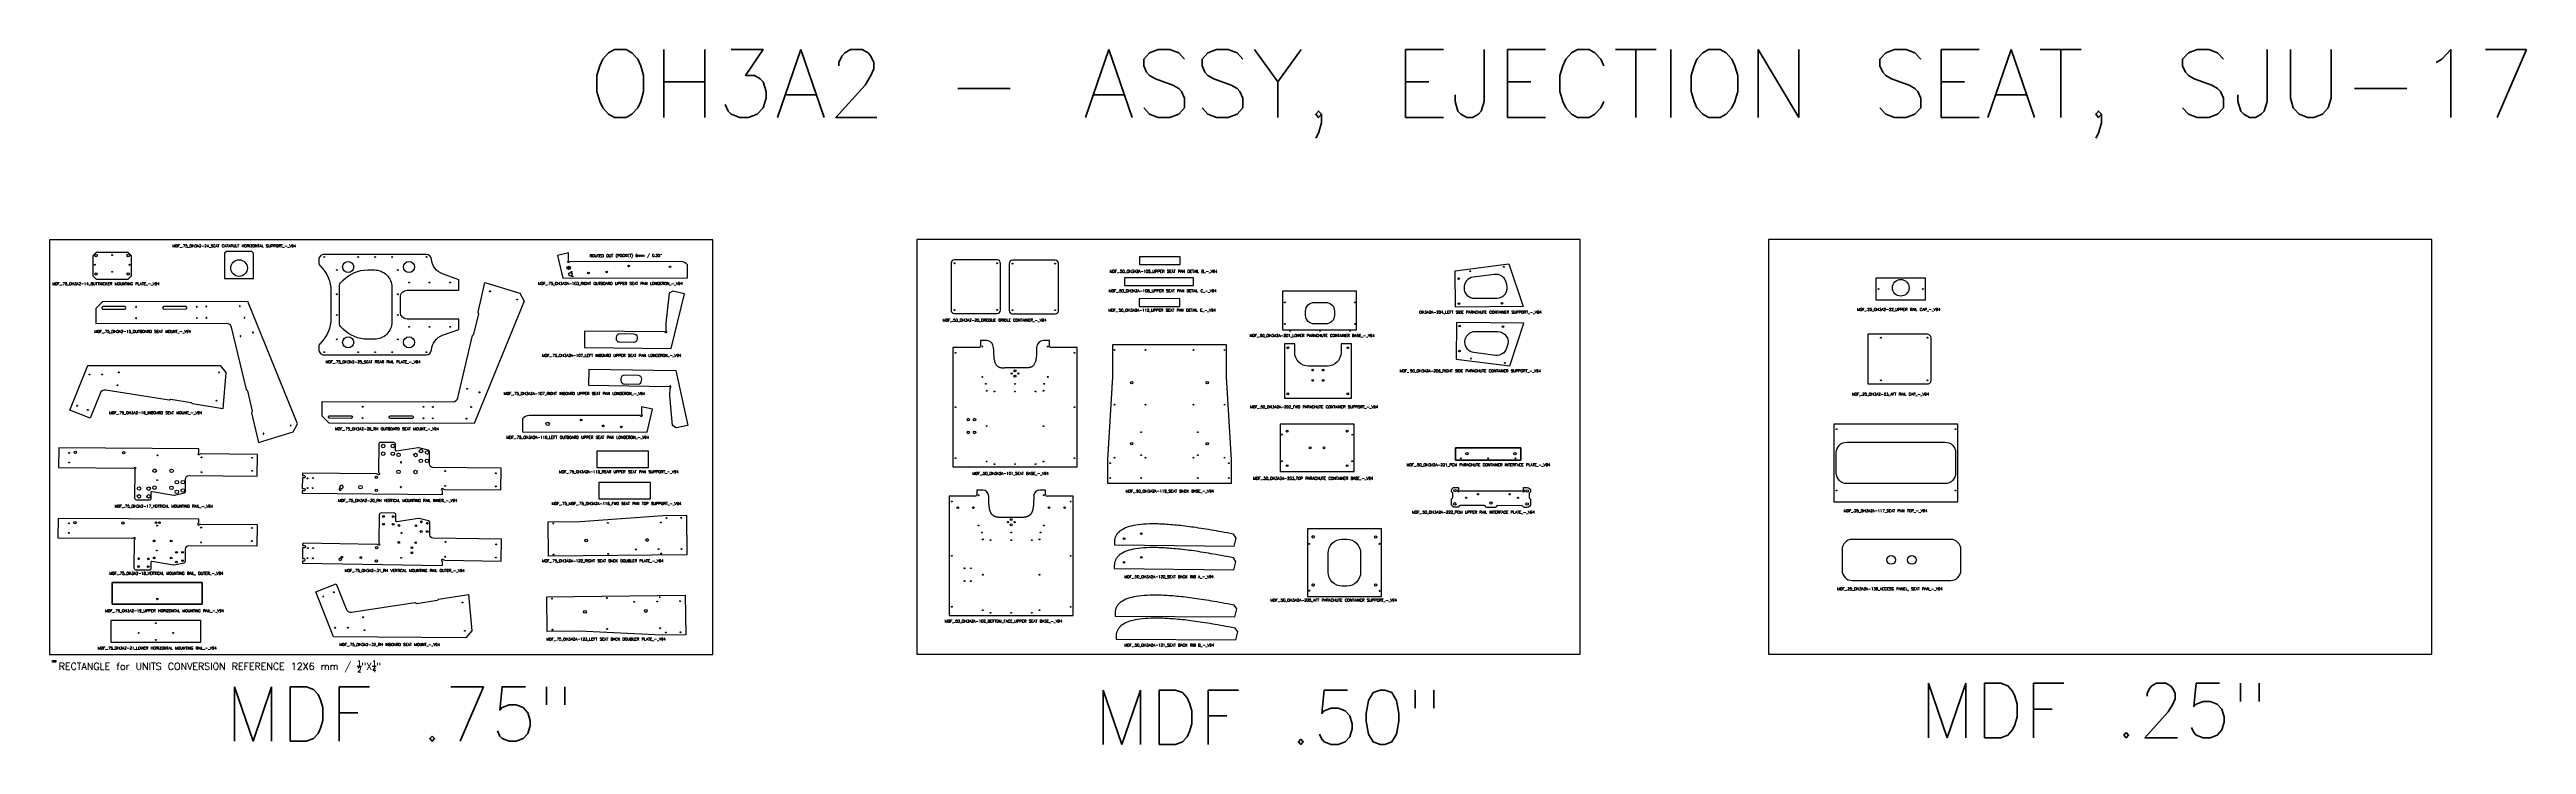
# Model space of a CAD drawing. Header units: inches. Extents: x 109 to 1721, y 29 to 669.
# Drawn here: x 507.5 to 866, y 34.3 to 134.8 of the extents above; entities that cross this region are included whole.
import ezdxf

# ---------------------------------------------------------------- set-up
doc = ezdxf.new("R2010")
doc.units = ezdxf.units.IN
doc.header["$LTSCALE"] = 0.03937
doc.header["$MEASUREMENT"] = 0
doc.styles.get("Standard").update_dxf_attribs({"font": 'txt.shx'})

msp = doc.modelspace()

# ---------------------------------------------------------------- linework, layer by layer
for p, q in [((642.04, 91.7), (638.29, 91.7)), ((638.29, 91.7), (638.29, 74.46)), ((643.15, 92.71), (642.29, 92.71)), ((642.29, 92.71), (642.29, 91.95)), ((644.15, 91.51), (644.15, 91.71)), ((650.4, 91.71), (650.4, 91.51)), ((652.25, 92.71), (651.4, 92.71)), ((652.25, 91.95), (652.25, 92.71)), ((656.25, 91.7), (652.5, 91.7)), ((656.25, 74.46), (656.25, 91.7)), ((648.77, 88.76), (645.77, 88.76)), ((720.47, 77.19), (711.02, 77.19)), ((711.02, 77.19), (711.02, 75.43)), ((711.02, 75.43), (711.73, 75.43)), ((711.7, 75.44), (711.86, 75.44)), ((711.83, 75.43), (720.47, 75.43)), ((720.47, 75.43), (720.47, 77.19)), ((638.29, 74.46), (656.25, 74.46)), ((641.49, 70.19), (637.74, 70.19)), ((637.74, 70.19), (637.74, 52.95)), ((642.59, 71.08), (641.74, 71.08)), ((641.74, 71.08), (641.74, 70.44)), ((643.47, 70), (643.47, 70.2)), ((649.97, 70.2), (649.97, 70)), ((651.7, 71.08), (650.84, 71.08)), ((651.7, 70.44), (651.7, 71.08)), ((655.7, 70.19), (651.95, 70.19)), ((655.7, 52.95), (655.7, 70.19)), ((648.22, 67.13), (645.22, 67.13)), ((678.89, 64.7), (677.95, 64.88)), ((679.26, 64.14), (678.89, 64.7)), ((661.66, 63.57), (661.66, 63.15)), ((661.66, 63.15), (678.98, 62.98)), ((678.87, 61.27), (677.93, 61.46)), ((679.25, 60.71), (678.87, 61.27)), ((678.98, 62.98), (679.26, 64.14)), ((661.64, 60.15), (661.64, 59.73)), ((661.64, 59.73), (678.96, 59.55)), ((678.96, 59.55), (679.25, 60.71)), ((678.97, 54.44), (678.02, 54.62)), ((679.35, 53.88), (678.97, 54.44)), ((679.07, 52.72), (679.35, 53.88)), ((637.74, 52.95), (655.7, 52.95)), ((661.74, 53.24), (661.74, 52.82)), ((661.74, 52.82), (679.07, 52.72)), ((679.12, 51.11), (678.18, 51.29)), ((679.5, 50.55), (679.12, 51.11)), ((679.22, 49.39), (679.5, 50.55)), ((661.9, 49.92), (661.9, 49.5)), ((661.9, 49.5), (679.22, 49.39))]:
    msp.add_line(p, q)
at = {"color": 0, "linetype": 'ByBlock', "lineweight": -2}
for points in [[(603.54, 47.31), (603.54, 107.31), (507.54, 107.31), (507.54, 47.31)], [(729.07, 47.32), (729.07, 107.32), (633.07, 107.32), (633.07, 47.32)], [(852.32, 47.32), (852.32, 107.32), (756.32, 107.32), (756.32, 47.32)]]:
    msp.add_lwpolyline(points, close=True, dxfattribs=at)
for points in [[(519.41, 102.08), (519.41, 104.98), (518.91, 105.48), (514.29, 105.48), (513.79, 104.98), (513.79, 102.08), (514.29, 101.58), (518.91, 101.58)], [(536.8, 105.6), (533.13, 105.6), (532.88, 105.35), (532.88, 101.71), (537.05, 101.71), (537.05, 105.35)], [(671.16, 104.85), (665.28, 104.84), (665.28, 103.72), (671.16, 103.72)], [(673.08, 100.67), (673.08, 101.79), (663.12, 101.79), (663.12, 100.67)], [(710.98, 102.82), (718.76, 103.82), (720.81, 97.65), (711.04, 97.55)], [(779.03, 98.61), (779.03, 101.75), (771.86, 101.75), (771.86, 98.61)], [(671.13, 98.79), (665.25, 98.78), (665.25, 97.65), (671.13, 97.66)], [(686, 94.27), (696.69, 94.27), (696.69, 99.89), (686, 99.89)], [(711.1, 90.05), (718.88, 89.05), (720.93, 95.22), (711.16, 95.32)], [(660.65, 75.47), (660.65, 72.08), (678.61, 72.08), (678.61, 75.47), (677.86, 87.47), (677.86, 92.1), (661.4, 92.1), (661.4, 87.47)], [(696.33, 80.61), (685.64, 80.61), (685.64, 73.75), (696.33, 73.75)], [(765.78, 80.64), (765.78, 69.39), (783.74, 69.39), (783.74, 80.64)], [(594.22, 74.34), (594.22, 76.72), (586.76, 76.72), (586.76, 74.34)], [(711.02, 75.43), (711.02, 77.19), (720.47, 77.19), (720.47, 75.43)], [(594.51, 69.8), (594.51, 72.17), (587.05, 72.17), (587.05, 69.8)], [(579.74, 61.51), (579.7, 66.51), (584.33, 66.55), (596.32, 67.41), (599.71, 67.44), (599.76, 61.69)], [(689.6, 55.69), (700.29, 55.69), (700.29, 65.47), (689.6, 65.47)], [(529.65, 57.73), (516.62, 57.73), (516.62, 54.58), (529.65, 54.58)], [(516.62, 57.73), (529.65, 57.73), (529.65, 54.58), (516.62, 54.58)], [(579.58, 50.62), (579.51, 55.62), (599.53, 55.89), (599.61, 50.14), (596.22, 50.09), (584.21, 50.68)], [(529.46, 52.2), (516.43, 52.2), (516.43, 49.06), (529.46, 49.06)], [(507.98, 46.41), (508.46, 46.41), (508.46, 46.17), (507.98, 46.17)]]:
    msp.add_lwpolyline(points, close=True)
for points in [[(558.32, 96.83), (558.32, 99, -0.414214), (559.32, 100), (566.79, 100), (566.79, 101.5), (564.43, 102.36, -0.291975), (562.8, 104.5, 0.389411), (562.05, 105.18), (547.27, 105.18, 0.414214), (546.52, 104.43), (546.52, 104.01, 0.203092), (546.74, 103.48, -0.203092), (548.27, 99.88), (548.27, 95.95, -0.203092), (546.74, 92.36, 0.203092), (546.52, 91.82), (546.52, 91.4, 0.414214), (547.27, 90.65), (562.05, 90.65, 0.389411), (562.8, 91.34, -0.291975), (564.43, 93.48), (566.79, 94.33), (566.79, 95.83), (559.32, 95.83, -0.414214)], [(581.83, 101.75), (599.88, 101.79), (599.88, 103.69, 0.22916), (598.9, 104.16), (582.77, 104.13, -2.414214), (582.65, 104.25), (582.64, 105.42), (581.06, 105.05)], [(644.68, 104.38), (638.51, 104.38, 0.414214), (638.01, 103.88), (638.01, 97.13, 0.414214), (638.51, 96.63), (644.68, 96.63, 0.414214), (645.18, 97.13), (645.18, 103.88, 0.414214)], [(653.08, 104.34), (646.91, 104.34, 0.414214), (646.41, 103.84), (646.41, 97.09, 0.414214), (646.91, 96.59), (653.08, 96.59, 0.414214), (653.58, 97.09), (653.58, 103.84, 0.414214)], [(568.77, 93.47, -0.298216), (568.87, 93.57, 0.298216), (568.96, 93.66), (569.65, 96.58, 0.298217), (569.6, 96.71, -0.298214), (569.56, 96.84), (570.56, 101.12), (575.61, 99.58), (576.22, 98.43), (569.01, 80.71), (548.01, 80.76), (547.01, 81.77), (547.01, 83.91), (565.91, 83.86, 0.348806), (566.64, 84.44)], [(549.66, 101.08), (550.05, 101.47, -0.198912), (553.59, 102.93), (554.57, 102.93, -0.414214), (557.07, 100.43), (557.07, 95.4, -0.414214), (554.57, 92.9), (553.59, 92.9, -0.198912), (550.05, 94.37), (549.66, 94.76, -0.198912), (549.52, 95.11), (549.52, 100.73, -0.198912)], [(712.26, 100.38), (712.26, 100.31, 0.414214), (713.77, 98.83), (717.03, 98.86, 0.508159), (718.44, 100.84), (718.29, 101.27, 0.358724), (716.68, 102.29), (713.57, 101.89, 0.380425)], [(535.98, 85.63, 0.298216), (536.08, 85.54, -0.298216), (536.18, 85.44), (536.86, 82.52, -0.298217), (536.82, 82.39, 0.298214), (536.77, 82.26), (537.77, 77.98), (542.82, 79.53), (543.43, 80.67), (536.22, 98.39), (515.22, 98.34), (514.22, 97.34), (514.23, 95.19), (533.12, 95.24, -0.348806), (533.85, 94.67)], [(515.3, 97.26), (518.42, 97.27, 0.9995), (518.42, 97.64), (515.29, 97.63, 1.0005)], [(520.12, 97.6, 1.002295), (520, 97.6, 1.002295)], [(524.1, 97.28), (527.23, 97.29, 1.0005), (527.22, 97.67), (524.1, 97.66, 0.9995)], [(528.8, 97.62, 1), (528.93, 97.62, 1)], [(530.18, 97.63, 1), (530.3, 97.63, 1)], [(535.15, 97.7, 1.002295), (535.02, 97.7, 1.002295)], [(571.36, 99.85, -1.002295), (571.23, 99.85, -1.002295)], [(575.17, 98.65, -1), (575.29, 98.65, -1)], [(597.21, 99.56), (596.73, 95.25), (596.72, 94.09, -2.414214), (596.6, 93.96), (584.97, 94.09), (584.94, 91.72), (597.51, 91.58), (599.44, 99.47), (597.74, 99.89)], [(692.25, 95.12), (690.57, 95.12, -0.414214), (689.32, 96.37), (689.32, 96.99, -0.414214), (690.57, 98.24), (692.25, 98.24, -0.414214), (693.5, 96.99), (693.5, 96.37, -0.414214)], [(520.13, 95.96, 1.002295), (520, 95.96, 1.002295)], [(528.81, 95.98, 1), (528.93, 95.98, 1)], [(530.18, 95.99, 1), (530.31, 95.99, 1)], [(535.25, 93.37, 1.002295), (535.12, 93.36, 1.002295)], [(535.83, 96.02, 1.002295), (535.71, 96.02, 1.002295)], [(537.04, 93.88, 1.002295), (536.91, 93.88, 1.002295)], [(590.09, 93.72), (592.09, 93.7, -0.414214), (592.59, 93.2), (592.58, 92.95, -0.414214), (592.08, 92.45), (590.08, 92.47, -0.414214), (589.58, 92.98), (589.59, 93.23, -0.414214)], [(712.38, 92.49), (712.38, 92.56, -0.414214), (713.89, 94.04), (717.15, 94.01, -0.508159), (718.56, 92.03), (718.41, 91.6, -0.358724), (716.8, 90.58), (713.68, 90.98, -0.380425)], [(770.71, 86.46), (779.27, 86.46, 0.45804), (779.84, 86.96), (779.84, 93.13, 0.371185), (779.34, 93.63), (770.71, 93.63)], [(695.95, 84.4), (695.95, 92.26), (694.45, 92.26), (694.45, 91.01, -0.414214), (692.45, 89.01), (689.75, 89.01, -0.414214), (687.75, 91.01), (687.75, 92.26), (686.25, 92.26), (686.25, 84.4)], [(528.15, 83.64, 0.298217), (528.05, 83.73), (525.09, 84.19, 0.298217), (524.96, 84.14, -0.298217), (524.84, 84.08), (515.67, 85.52, 0.348806), (514.85, 85.06), (513.4, 81.47), (510.49, 82.64), (513.1, 89.11), (532.24, 89.11), (533.07, 88.12), (532.6, 82.86), (528.25, 83.54, -0.298217)], [(597.68, 80.41), (597.32, 84.73), (597.34, 85.9, 2.414214), (597.22, 86.03), (585.6, 86.2), (585.63, 88.58), (598.2, 88.39), (599.92, 80.44), (598.21, 80.07)], [(590.72, 86.44), (592.72, 86.41, 0.414214), (593.23, 86.9), (593.24, 87.15, 0.414214), (592.74, 87.66), (590.74, 87.69, 0.414214), (590.24, 87.19), (590.23, 86.94, 0.414214)], [(552.92, 83.14, -1.002295), (552.79, 83.14, -1.002295)], [(561.6, 83.12, -1), (561.72, 83.12, -1)], [(562.97, 83.12, -1), (563.1, 83.12, -1)], [(568.04, 85.74, -1.002295), (567.91, 85.74, -1.002295)], [(568.62, 83.09, -1.002295), (568.49, 83.09, -1.002295)], [(569.83, 85.22, -1.002295), (569.7, 85.22, -1.002295)], [(575.97, 79.49), (594.02, 79.48), (594.79, 82.78), (593.2, 83.15), (593.2, 81.98, -2.414214), (593.07, 81.86), (576.95, 81.87, 0.22916), (575.97, 81.39)], [(538.57, 79.25, 1.002295), (538.44, 79.25, 1.002295)], [(542.38, 80.45, 1), (542.5, 80.45, 1)], [(548.08, 81.84), (551.21, 81.83, -0.9995), (551.21, 81.46), (548.08, 81.47, -1.0005)], [(552.91, 81.5, -1.002295), (552.79, 81.5, -1.002295)], [(556.89, 81.82), (560.01, 81.81, -1.0005), (560.01, 81.44), (556.89, 81.44, -0.9995)], [(561.59, 81.48, -1), (561.72, 81.48, -1)], [(562.97, 81.47, -1), (563.09, 81.47, -1)], [(567.94, 81.41, -1.002295), (567.81, 81.41, -1.002295)], [(685.83, 79.11, -1), (685.96, 79.11, -1)], [(686.52, 79.61, -1), (686.77, 79.61, -1)], [(695.2, 79.61, -1), (695.45, 79.61, -1)], [(696.02, 79.1, -1), (696.15, 79.1, -1)], [(519.88, 73.96), (519.85, 69.94, 0.414214), (520.1, 69.68), (522, 69.67, 0.414214), (522.25, 69.92), (522.26, 70.77, -0.461006), (522.4, 70.89), (525.53, 70.37, 0.096289), (525.63, 70.37), (527.01, 70.68, 0.349216), (527.21, 70.92), (527.22, 72.68, -0.414214), (527.73, 73.18), (537.6, 73.1), (537.63, 76.24), (529.44, 76.31, 0.213422), (529.25, 76.22, -1.05728), (529.08, 76.4, 0.213422), (529.16, 76.59), (529.17, 77.06), (508.88, 77.22), (508.86, 74.33), (519.61, 74.24, 0.213422), (519.79, 74.32, -1.05728), (519.97, 74.15, 0.213422)], [(544.14, 73.2), (544.39, 73.2, -1), (544.38, 72.85), (544.13, 72.86), (544.12, 71.31), (544.37, 71.31, -1), (544.37, 70.96), (544.12, 70.96), (544.11, 70.64), (564.4, 70.45), (564.4, 70.92, 0.213422), (564.32, 71.1, -1.05728), (564.5, 71.28, 0.213422), (564.68, 71.19), (572.87, 71.12), (572.9, 74.26), (563.02, 74.35, -0.414214), (562.53, 74.86), (562.55, 76.61, 0.349216), (562.35, 76.86), (560.97, 77.19, 0.096289), (560.88, 77.2), (557.74, 76.73, -0.461006), (557.6, 76.85), (557.61, 77.71, 0.414214), (557.36, 77.96), (555.46, 77.98, 0.414214), (555.2, 77.73), (555.17, 73.7, 0.213422), (555.25, 73.52, -1.05728), (555.07, 73.34, 0.213422), (554.88, 73.43), (544.14, 73.53)], [(685.83, 75.25, -1), (685.96, 75.25, -1)], [(689.86, 77.2, -1), (690.11, 77.2, -1)], [(691.86, 77.2, -1), (692.11, 77.2, -1)], [(696.02, 75.25, -1), (696.14, 75.25, -1)], [(767.63, 78.02), (781.9, 78.02, -0.414214), (783.4, 76.52), (783.4, 73.52, -0.414214), (781.9, 72.02), (767.63, 72.02, -0.414214), (766.13, 73.52), (766.13, 76.52, -0.414214)], [(549.61, 71.38, 3.781747), (549.75, 71.29, 5.711105)], [(558.42, 75.04, 1.298347), (558.41, 75.16, 1.298347)], [(686.52, 74.61, -1), (686.77, 74.61, -1)], [(695.2, 74.61, -1), (695.45, 74.61, -1)], [(558.38, 71.44, 1.297985), (558.38, 71.56, 1.297985)], [(721.81, 70.78, 0.298217), (721.7, 70.6), (721.7, 69.98, 0.298217), (721.81, 69.81, -0.298217), (721.89, 69.69), (721.89, 69.07, -0.414214), (721.38, 68.57), (720.99, 68.57, -0.317837), (720.87, 68.65, 0.317837), (720.63, 68.82), (717.15, 68.83, 0.317837), (716.92, 68.66, -0.317837), (716.8, 68.58), (715.51, 68.58, -0.317837), (715.39, 68.67, 0.317837), (715.15, 68.83), (711.67, 68.84, 0.317837), (711.43, 68.68, -0.317837), (711.32, 68.59), (710.92, 68.59, -0.414214), (710.42, 69.09), (710.42, 69.72, -0.298217), (710.5, 69.83, 0.298217), (710.61, 70.01), (710.61, 70.63, 0.298217), (710.5, 70.8, -0.298217), (710.43, 70.92), (710.43, 70.99, -0.414214), (710.93, 71.48), (711.43, 71.48), (711.43, 71.11, 2.414214), (711.56, 70.98), (720.76, 70.96, 2.414214), (720.88, 71.09), (720.88, 71.46), (721.39, 71.46, -0.414214), (721.89, 70.96), (721.89, 70.89, -0.298217)], [(521.95, 59.5), (520.05, 59.51, -0.414214), (519.81, 59.77), (519.83, 63.79, -0.213422), (519.92, 63.98, 1.05728), (519.74, 64.16, -0.213422), (519.55, 64.07), (508.81, 64.14), (508.83, 67.03), (529.11, 66.9), (529.11, 66.43, -0.213422), (529.02, 66.25, 1.05728), (529.2, 66.07, -0.213422), (529.39, 66.15), (537.57, 66.1), (537.55, 62.96), (527.68, 63.02, 0.414214), (527.17, 62.52), (527.16, 60.77, -0.349216), (526.97, 60.52), (525.58, 60.21, -0.096289), (525.49, 60.21), (522.36, 60.73, 0.461006), (522.21, 60.6), (522.21, 59.75, -0.414214)], [(544.42, 63.05, -1), (544.42, 62.71), (544.17, 62.71), (544.14, 61.17), (544.39, 61.16, -1), (544.39, 60.82), (544.14, 60.82), (544.13, 60.49), (564.41, 60.19), (564.42, 60.66, 0.213422), (564.34, 60.85, -1.05728), (564.52, 61.03, 0.213422), (564.7, 60.94), (572.89, 60.82), (572.94, 63.96), (563.06, 64.11, -0.414214), (562.57, 64.61), (562.6, 66.37, 0.349216), (562.41, 66.62), (561.03, 66.96, 0.096289), (560.93, 66.96), (557.79, 66.51, -0.461006), (557.65, 66.64), (557.66, 67.49, 0.414214), (557.42, 67.75), (555.52, 67.77, 0.414214), (555.26, 67.53), (555.2, 63.5, 0.213422), (555.28, 63.31, -1.05728), (555.1, 63.14, 0.213422), (554.92, 63.23), (544.18, 63.39), (544.17, 63.06)], [(689.92, 63.29, -1.002295), (689.79, 63.29, -1.002295)], [(690.6, 64.31, -1.001281), (690.26, 64.31, -1.001281)], [(697.29, 61.97), (697.29, 59.19, -0.414214), (695.29, 57.19), (694.6, 57.19, -0.414214), (692.6, 59.19), (692.6, 61.97, -0.414214), (694.6, 63.97), (695.29, 63.97, -0.414214)], [(699.29, 64.31, -1), (699.63, 64.31, -1)], [(700.1, 63.29, -1.000867), (699.97, 63.29, 1)], [(766.96, 59.47, 0.414214), (768.43, 58), (782.69, 58, 0.414214), (784.16, 59.47), (784.16, 62.47, 0.414214), (782.69, 63.94), (768.43, 63.94, 0.414214), (766.96, 62.47)], [(563.85, 55.31), (568.2, 55.96), (568.64, 50.7), (567.8, 49.71), (548.66, 49.86), (546.1, 56.35), (549.02, 57.5), (550.45, 53.9, 0.348806), (551.25, 53.43), (560.43, 54.8, -0.298217), (560.56, 54.74, 0.298217), (560.68, 54.69), (563.65, 55.13, 0.298217), (563.75, 55.22, -0.298217)], [(690.6, 57.35, -1.001281), (690.26, 57.35, -1.001281)], [(699.29, 57.35, -1), (699.63, 57.35, -1)], [(689.92, 56.52, -1.002295), (689.79, 56.52, -1.002295)]]:
    msp.add_lwpolyline(points, format="xyb", close=True)
msp.add_lwpolyline([(699.97, 56.52, 1), (700.1, 56.52)], format="xyb")
for centre, radius in [((514.27, 105.03), 0.18), ((516.6, 105.09), 0.0625), ((518.93, 105.03), 0.18), ((534.97, 103.21), 1.21), ((547.27, 104.81), 0.0625), ((550.76, 103.37), 0.8), ((552.2, 104.81), 0.0625), ((554.67, 104.81), 0.0625), ((557.14, 104.81), 0.0625), ((559.57, 103.37), 0.8), ((562.08, 104.81), 0.0625), ((638.51, 103.9), 0.0625), ((644.68, 103.9), 0.0625), ((514.1, 103.69), 0.0625), ((514.27, 102.34), 0.18), ((516.6, 102.67), 0.0625), ((518.93, 102.34), 0.18), ((519.1, 103.69), 0.0625), ((549.14, 102.93), 0.0625), ((557.95, 102.93), 0.0625), ((559.57, 101.13), 0.0625), ((562.55, 101.13), 0.0625), ((565.54, 101.13), 0.0625), ((582.91, 102.31), 0.25), ((583.1, 102.66), 0.068), ((583.23, 102.01), 0.068), ((585.54, 102.5), 0.117), ((585.54, 102.5), 0.117), ((588.18, 102.65), 0.117), ((591.35, 103.52), 0.117), ((597.33, 103.39), 0.117), ((646.91, 103.86), 0.0625), ((653.08, 103.86), 0.0625), ((711.47, 101.67), 0.117), ((713.15, 102.76), 0.0625), ((718.03, 103.39), 0.0625), ((775.45, 100.36), 1.21), ((549.14, 99.42), 0.0625), ((557.95, 99.42), 0.0625), ((638.51, 97.15), 0.0625), ((644.68, 97.15), 0.0625), ((646.91, 97.11), 0.0625), ((653.08, 97.11), 0.0625), ((686.32, 98.24), 0.0625), ((696.5, 98.24), 0.0625), ((711.51, 98.05), 0.117), ((717.76, 98.12), 0.117), ((772.24, 100.18), 0.0625), ((778.66, 100.18), 0.0625), ((549.14, 96.42), 0.0625), ((550.76, 92.46), 0.8), ((557.95, 96.42), 0.0625), ((559.57, 92.46), 0.8), ((559.57, 94.71), 0.0625), ((562.55, 94.71), 0.0625), ((565.54, 94.71), 0.0625), ((686.32, 95.12), 0.0625), ((687.07, 94.12), 0.0625), ((691.41, 94.12), 0.0625), ((695.75, 94.12), 0.0625), ((696.5, 95.12), 0.0625), ((711.63, 94.82), 0.117), ((717.88, 94.75), 0.117), ((547.27, 91.03), 0.0625), ((549.14, 92.9), 0.0625), ((552.2, 91.03), 0.0625), ((554.67, 91.03), 0.0625), ((557.14, 91.03), 0.0625), ((557.95, 92.9), 0.0625), ((562.08, 91.03), 0.0625), ((638.67, 90.94), 0.0625), ((642.54, 91.84), 0.0625), ((652, 91.84), 0.0625), ((655.88, 90.94), 0.0625), ((661.65, 91.35), 0.0625), ((666.15, 91.35), 0.0625), ((673.11, 91.35), 0.0625), ((677.61, 91.35), 0.0625), ((686.76, 91.68), 0.125), ((695.43, 91.68), 0.125), ((711.59, 91.2), 0.117), ((713.26, 90.11), 0.0625), ((772.57, 93.13), 0.0625), ((779.32, 93.13), 0.0625), ((513.32, 87.8), 0.0625), ((515.14, 87.8), 0.0625), ((517.37, 86.26), 0.0625), ((517.57, 88.11), 0.0625), ((532.07, 88.11), 0.0625), ((642.54, 87.46), 0.0625), ((643.04, 86.46), 0.0625), ((646.8, 87.95), 0.0967), ((647.27, 88.35), 0.141), ((647.27, 87.55), 0.141), ((647.27, 86.46), 0.0625), ((647.75, 87.95), 0.0967), ((651.5, 86.46), 0.0625), ((652, 87.46), 0.0625), ((664.17, 86.61), 0.172), ((675.08, 86.61), 0.172), ((690.35, 88.45), 0.125), ((690.35, 86.95), 0.125), ((691.85, 88.45), 0.125), ((691.85, 86.95), 0.125), ((718.15, 89.48), 0.0625), ((772.57, 86.96), 0.0625), ((779.32, 86.96), 0.0625), ((511.56, 83.29), 0.0625), ((513.08, 82.68), 0.0625), ((531.7, 84.02), 0.0625), ((638.67, 83.08), 0.0625), ((643.17, 85.46), 0.0625), ((644.29, 85.34), 0.0625), ((647.27, 85.34), 0.0625), ((650.25, 85.34), 0.0625), ((651.38, 85.46), 0.0625), ((655.88, 83.08), 0.0625), ((661.65, 83.44), 0.0625), ((666.15, 83.44), 0.0625), ((673.11, 83.44), 0.0625), ((677.61, 83.44), 0.0625), ((686.76, 85.01), 0.125), ((695.43, 85.01), 0.125), ((579.64, 80.66), 0.25), ((584.49, 81.23), 0.117), ((587.67, 80.37), 0.117), ((590.3, 80.22), 0.117), ((640.51, 81.28), 0.188), ((640.51, 79.43), 0.188), ((641.42, 81.28), 0.188), ((641.42, 79.43), 0.188), ((643.17, 80.34), 0.0625), ((651.38, 80.34), 0.0625), ((665.52, 79.46), 0.0625), ((673.73, 79.46), 0.0625), ((766.16, 79.89), 0.0625), ((783.37, 79.89), 0.0625), ((510.38, 76.46), 0.0625), ((511.29, 76.56), 0.172), ((518.25, 76.5), 0.172), ((523.15, 76.11), 0.0625), ((529.53, 75.81), 0.0625), ((536.87, 75.75), 0.0625), ((555.82, 76.35), 0.25), ((555.83, 77.47), 0.25), ((557.22, 76.34), 0.25), ((557.23, 77.46), 0.25), ((558.06, 76.18), 0.25), ((560.52, 76.16), 0.25), ((561.28, 75.32), 0.25), ((561.3, 76.73), 0.25), ((562.16, 75.32), 0.25), ((562.17, 76.52), 0.25), ((638.67, 75.71), 0.0625), ((655.88, 75.71), 0.0625), ((661.65, 75.77), 0.0625), ((664.17, 77.81), 0.172), ((665.52, 76.14), 0.0625), ((666.15, 75.77), 0.0625), ((673.11, 75.77), 0.0625), ((673.73, 76.14), 0.0625), ((675.08, 77.81), 0.172), ((677.61, 75.77), 0.0625), ((711.77, 75.68), 0.0625), ((712.67, 76.36), 0.172), ((712.67, 76.36), 0.172), ((715.74, 75.68), 0.0625), ((719.63, 76.36), 0.172), ((719.63, 76.36), 0.172), ((719.72, 75.68), 0.0625), ((510.37, 75.07), 0.0625), ((522.76, 73.89), 0.25), ((523.12, 72.51), 0.0625), ((525.21, 73.87), 0.25), ((525.97, 72.23), 0.25), ((526.84, 72.23), 0.25), ((529.52, 73.66), 0.0625), ((536.86, 73.86), 0.0625), ((544.88, 72.77), 0.0625), ((545.65, 72.83), 0.0625), ((552.55, 71.51), 0.25), ((554.85, 72.93), 0.172), ((558.04, 73.73), 0.25), ((560.5, 73.7), 0.25), ((564.78, 71.69), 0.0625), ((564.8, 73.83), 0.0625), ((572.14, 73.52), 0.0625), ((643.17, 75.21), 0.0625), ((644.29, 74.84), 0.0625), ((647.27, 74.84), 0.0625), ((650.25, 74.84), 0.0625), ((651.38, 75.21), 0.0625), ((661.02, 74.97), 0.0625), ((661.02, 72.83), 0.0625), ((665.52, 72.83), 0.0625), ((673.73, 72.83), 0.0625), ((678.23, 74.97), 0.0625), ((678.23, 72.83), 0.0625), ((520.48, 70.18), 0.25), ((520.49, 71.31), 0.25), ((521.88, 70.17), 0.25), ((521.89, 71.29), 0.25), ((522.74, 71.43), 0.25), ((525.19, 71.41), 0.25), ((525.96, 70.83), 0.25), ((526.84, 71.03), 0.25), ((544.87, 71.38), 0.0625), ((545.62, 71.37), 0.0625), ((554.83, 71.04), 0.172), ((572.12, 71.62), 0.0625), ((638.12, 69.43), 0.0625), ((638.99, 68.54), 0.117), ((641.24, 68.54), 0.117), ((641.99, 70.33), 0.0625), ((651.45, 70.33), 0.0625), ((652.2, 68.54), 0.117), ((654.45, 68.54), 0.117), ((655.32, 69.43), 0.0625), ((710.93, 70.98), 0.172), ((710.92, 69.09), 0.172), ((712.56, 69.98), 0.0967), ((714.27, 70.48), 0.0967), ((716.15, 69.21), 0.172), ((718.85, 70.47), 0.0967), ((720.06, 69.96), 0.0967), ((721.39, 69.07), 0.172), ((721.39, 70.96), 0.172), ((766.16, 71.02), 0.0625), ((783.37, 71.02), 0.0625), ((510.32, 64.88), 0.0625), ((510.32, 66.27), 0.0625), ((511.23, 66.38), 0.172), ((518.19, 66.33), 0.172), ((522.95, 66.36), 0.117), ((523.1, 65.94), 0.0625), ((523.45, 66.36), 0.117), ((529.48, 65.65), 0.0625), ((536.82, 65.6), 0.0625), ((555.87, 66.14), 0.125), ((555.88, 67.27), 0.125), ((557.27, 66.12), 0.125), ((557.28, 67.25), 0.125), ((558.11, 65.96), 0.125), ((558.47, 64.88), 0.0625), ((560.57, 65.93), 0.125), ((561.33, 65.09), 0.125), ((561.35, 66.49), 0.125), ((562.2, 65.08), 0.125), ((562.22, 66.28), 0.125), ((580.45, 66.26), 0.0625), ((588.36, 66.34), 0.0625), ((596.03, 66.4), 0.0625), ((596.83, 67.04), 0.0625), ((598.97, 67.06), 0.0625), ((641.99, 65.95), 0.0625), ((642.49, 64.95), 0.0625), ((646.24, 66.44), 0.0968), ((646.72, 66.84), 0.141), ((646.72, 66.04), 0.141), ((646.72, 64.95), 0.0625), ((647.2, 66.44), 0.0968), ((650.95, 64.95), 0.0625), ((651.45, 65.95), 0.0625), ((665.56, 64.77), 0.117), ((520.44, 61.14), 0.125), ((521.84, 61.13), 0.125), ((522.69, 61.27), 0.125), ((522.7, 63.73), 0.125), ((523.07, 62.34), 0.0625), ((525.14, 61.25), 0.125), ((525.16, 63.71), 0.125), ((525.92, 62.08), 0.125), ((526.79, 60.87), 0.125), ((526.8, 62.07), 0.125), ((529.46, 63.51), 0.0625), ((536.81, 63.71), 0.0625), ((544.89, 61.23), 0.0625), ((544.93, 62.69), 0.0625), ((545.64, 61.22), 0.0625), ((545.68, 62.68), 0.0625), ((549.62, 61.04), 0.172), ((549.83, 61.36), 0.125), ((552.58, 61.32), 0.125), ((554.85, 60.84), 0.172), ((554.88, 62.73), 0.172), ((558.08, 63.51), 0.125), ((558.42, 61.28), 0.0625), ((559.97, 62.01), 0.117), ((559.98, 62.76), 0.117), ((560.53, 63.47), 0.125), ((564.81, 61.44), 0.0625), ((564.84, 63.58), 0.0625), ((572.15, 61.33), 0.0625), ((572.18, 63.22), 0.0625), ((580.49, 61.76), 0.0625), ((585.21, 63.78), 0.203), ((588.4, 61.84), 0.0625), ((592.38, 62.5), 0.0625), ((594.02, 63.86), 0.203), ((595.69, 62.53), 0.0625), ((596.07, 61.9), 0.0625), ((599.01, 62.56), 0.0625), ((638.12, 61.57), 0.0625), ((642.62, 63.95), 0.0625), ((643.74, 63.83), 0.0625), ((646.72, 63.83), 0.0625), ((649.7, 63.83), 0.0625), ((650.82, 63.95), 0.0625), ((655.32, 61.57), 0.0625), ((663.06, 64.05), 0.117), ((665.54, 61.34), 0.117), ((774.06, 60.97), 0.625), ((777.06, 60.97), 0.625), ((520.43, 60.01), 0.125), ((521.83, 60), 0.125), ((525.91, 60.67), 0.125), ((639.96, 59.77), 0.063), ((639.96, 57.92), 0.063), ((640.87, 57.92), 0.063), ((640.87, 59.77), 0.0533), ((642.62, 58.83), 0.0625), ((650.82, 58.83), 0.0625), ((663.04, 60.63), 0.117), ((523.14, 55.33), 0.125), ((523.14, 55.33), 0.125), ((547.17, 55.69), 0.0625), ((548.69, 56.3), 0.0625), ((567.3, 54.81), 0.0625), ((580.26, 55.38), 0.0625), ((588.18, 55.48), 0.0625), ((592.17, 54.91), 0.0625), ((593.83, 53.59), 0.203), ((595.48, 54.96), 0.0625), ((595.84, 55.59), 0.0625), ((598.79, 55), 0.0625), ((638.12, 54.2), 0.0625), ((655.32, 54.2), 0.0625), ((520.44, 50.41), 0.0625), ((522.94, 51.82), 0.0625), ((525.44, 50.41), 0.0625), ((548.89, 51.17), 0.0625), ((550.71, 51.16), 0.0625), ((552.95, 52.68), 0.0625), ((553.14, 50.82), 0.0625), ((567.64, 50.71), 0.0625), ((580.33, 50.88), 0.0625), ((585.03, 53.47), 0.203), ((588.24, 50.99), 0.0625), ((595.9, 51.09), 0.0625), ((596.72, 50.48), 0.0625), ((598.85, 50.51), 0.0625), ((642.62, 53.7), 0.0625), ((643.74, 53.33), 0.0625), ((646.72, 53.33), 0.0625), ((649.7, 53.33), 0.0625), ((650.82, 53.7), 0.0625), ((522.94, 49.4), 0.0625)]:
    msp.add_circle(centre, radius)
at = {"color": 2}
msp.add_circle((582.68, 103.23), 0.25, dxfattribs=at)
at = {"linetype": 'Continuous'}
msp.add_circle((582.68, 103.23), 0.11, dxfattribs=at)
for centre, radius, start, end in [((642.04, 91.95), 0.25, 270, 0), ((643.15, 91.71), 1, 0, 90), ((651.4, 91.71), 1, 90, 180), ((652.5, 91.95), 0.25, 180, 270), ((641.49, 70.44), 0.25, 270, 0), ((642.59, 70.2), 0.875, 0, 90), ((650.84, 70.2), 0.875, 90, 180), ((651.95, 70.44), 0.25, 180, 270)]:
    msp.add_arc(centre, radius, start, end)
for centre, start, end in [((700.04, 63.29), 0.0497, 179.9503), ((700.04, 56.52), 360, 180)]:
    msp.add_arc(centre, 0.0625, start, end, dxfattribs=at)
for points, weights in [([(644.15, 91.51), (644.15, 88.76), (645.77, 88.76)], [1, 1.5, 1]), ([(650.4, 91.51), (650.4, 88.76), (648.77, 88.76)], [1, 1.5, 1]), ([(711.7, 75.44), (711.71, 75.43), (711.73, 75.43)], [5.0649472237, 5.13848207353, 5.18924282481]), ([(711.83, 75.43), (711.85, 75.43), (711.86, 75.44)], [5.18924282481, 5.13848207353, 5.0649472237])]:
    msp.add_rational_spline(points, weights, degree=2)
for points, knots in [([(645.22, 67.13), (645.14, 67.13), (645.06, 67.13), (644.97, 67.13), (644.93, 67.14), (644.89, 67.14), (644.85, 67.14), (644.81, 67.15), (644.77, 67.15), (644.73, 67.16), (644.69, 67.17), (644.65, 67.17), (644.61, 67.18), (644.57, 67.19), (644.53, 67.2), (644.49, 67.21), (644.47, 67.22), (644.45, 67.23), (644.43, 67.23), (644.41, 67.24), (644.4, 67.25), (644.38, 67.25), (644.34, 67.27), (644.3, 67.29), (644.26, 67.31), (644.23, 67.32), (644.19, 67.34), (644.16, 67.37), (644.14, 67.38), (644.12, 67.39), (644.11, 67.4), (644.09, 67.42), (644.08, 67.43), (644.06, 67.44), (644.03, 67.47), (644, 67.5), (643.97, 67.53), (643.94, 67.55), (643.92, 67.59), (643.89, 67.62), (643.88, 67.64), (643.87, 67.65), (643.86, 67.67), (643.84, 67.69), (643.83, 67.7), (643.82, 67.72), (643.81, 67.74), (643.8, 67.76), (643.79, 67.77), (643.78, 67.79), (643.77, 67.81), (643.76, 67.83), (643.74, 67.86), (643.73, 67.9), (643.71, 67.94), (643.71, 67.96), (643.7, 67.98), (643.69, 68), (643.68, 68.02), (643.68, 68.04), (643.67, 68.06), (643.66, 68.09), (643.65, 68.13), (643.63, 68.17), (643.62, 68.21), (643.61, 68.25), (643.6, 68.29), (643.59, 68.37), (643.57, 68.45), (643.56, 68.53), (643.54, 68.61), (643.53, 68.69), (643.52, 68.78), (643.52, 68.82), (643.52, 68.86), (643.51, 68.9), (643.51, 68.94), (643.5, 68.98), (643.5, 69.02), (643.5, 69.1), (643.49, 69.18), (643.49, 69.27), (643.48, 69.35), (643.48, 69.43), (643.48, 69.51), (643.47, 69.67), (643.47, 69.84), (643.47, 70)], [0, 0, 0, 0, 0.00624633, 0.00624633, 0.00624633, 0.0093695, 0.0093695, 0.0093695, 0.01249267, 0.01249267, 0.01249267, 0.01561583, 0.01561583, 0.01561583, 0.018739, 0.018739, 0.018739, 0.02030058, 0.02030058, 0.02030058, 0.02186216, 0.02186216, 0.02186216, 0.02498533, 0.02498533, 0.02498533, 0.0281085, 0.0281085, 0.0281085, 0.02967008, 0.02967008, 0.02967008, 0.03123166, 0.03123166, 0.03123166, 0.03435483, 0.03435483, 0.03435483, 0.037478, 0.037478, 0.037478, 0.03903958, 0.03903958, 0.03903958, 0.04060116, 0.04060116, 0.04060116, 0.04216275, 0.04216275, 0.04216275, 0.04372433, 0.04372433, 0.04372433, 0.04684749, 0.04684749, 0.04684749, 0.04840908, 0.04840908, 0.04840908, 0.04997066, 0.04997066, 0.04997066, 0.05309383, 0.05309383, 0.05309383, 0.05621699, 0.05621699, 0.05621699, 0.06246333, 0.06246333, 0.06246333, 0.06870966, 0.06870966, 0.06870966, 0.07183282, 0.07183282, 0.07183282, 0.07495599, 0.07495599, 0.07495599, 0.08120232, 0.08120232, 0.08120232, 0.08744866, 0.08744866, 0.08744866, 0.09994132, 0.09994132, 0.09994132, 0.09994132]), ([(649.97, 70), (649.97, 69.84), (649.97, 69.59), (649.95, 69.27), (649.94, 69.06), (649.93, 68.9), (649.91, 68.73), (649.88, 68.53), (649.85, 68.33), (649.81, 68.17), (649.78, 68.07), (649.75, 68), (649.72, 67.92), (649.69, 67.85), (649.65, 67.77), (649.62, 67.72), (649.58, 67.67), (649.54, 67.6), (649.47, 67.52), (649.4, 67.45), (649.33, 67.4), (649.26, 67.36), (649.18, 67.3), (649.08, 67.26), (649.01, 67.23), (648.93, 67.21), (648.83, 67.18), (648.71, 67.16), (648.59, 67.14), (648.42, 67.13), (648.3, 67.13), (648.22, 67.13)], [0, 0, 0, 0, 0.01246329, 0.01869493, 0.02492657, 0.02804239, 0.03115822, 0.03738986, 0.0436215, 0.04673732, 0.04985314, 0.05141106, 0.05296897, 0.05608479, 0.0576427, 0.05920061, 0.06075852, 0.06231643, 0.06543225, 0.06854807, 0.07010598, 0.0716639, 0.07477972, 0.07789554, 0.07945345, 0.08101136, 0.08412718, 0.087243, 0.09035882, 0.09347465, 0.09970629, 0.09970629, 0.09970629, 0.09970629])]:
    msp.add_open_spline(points, degree=3, knots=knots)
for points in [[(677.95, 64.88), (661.71, 68.03), (661.66, 63.57)], [(677.93, 61.46), (661.69, 64.6), (661.64, 60.15)], [(678.02, 54.62), (661.77, 57.7), (661.74, 53.24)], [(678.18, 51.29), (661.93, 54.37), (661.9, 49.92)]]:
    msp.add_open_spline(points, degree=2)

# ---------------------------------------------------------------- texts
at = {"color": 0}
msp.add_text('OH3A2 - ASSY, EJECTION SEAT, SJU-17', height=9.8425, dxfattribs=at).set_placement((585.5, 124.99))
for s, height, p in [('MDF_.75_OH3A2-24_SEAT CATAPULT HORIZONTAL SUPPORT_-_V94', 0.3937, (525.34, 106.21)), ('MDF_.75_OH3A2-14_BUTTKICKER MOUNTING PLATE_-_V94', 0.3937, (507.93, 100.75)), ('MDF_.75_OH3A2A-103_RIGHT OUTBOARD UPPER SEAT PAN LONGERON_-_V94', 0.3937, (578.24, 100.78)), ('MDF_.50_OH3A2A-105_UPPER SEAT PAN DETAIL B_-_V94', 0.3937, (660.97, 102.54)), ('MDF_.50_OH3A2A-112_UPPER SEAT PAN DETAIL E_-_V94', 0.3937, (660.78, 96.91)), ('MDF_.50_OH3A2A-106_UPPER SEAT PAN DETAIL C_-_V94', 0.3937, (660.84, 99.72)), ('OH3A2A-204_LEFT SIDE PARACHUTE CONTAINER SUPPORT_-_V94', 0.3937, (705.78, 96.63)), ('MDF_.25_OH3A2-22_UPPER RAIL CAP_-_V94', 0.3937, (769.13, 97.03)), ('MDF_.75_OH3A2-15_OUTBOARD SEAT MOUNT_-_V94', 0.3937, (514.05, 93.84)), ('MDF_.50_OH3A2-20_DROGUE BRIDLE CONTAINER_-_V94', 0.3937, (636.82, 95.47)), ('MDF_.50_OH3A2A-201_LOWER PARACHUTE CONTAINER BASE_-_V94', 0.3937, (681.22, 93.24)), ('MDF_.75_OH3A2-25_SEAT REAR RAIL PLATE_-_V94', 0.3937, (547.49, 89.43)), ('MDF_.75_OH3A2A-107_LEFT INBOARD UPPER SEAT PAN LONGERON_-_V94', 0.3937, (578.82, 90.38)), ('MDF_.50_OH3A2A-206_RIGHT SIDE PARACHUTE CONTAINER SUPPORT_-_V94', 0.3937, (702.94, 88.13)), ('MDF_.75_OH3A2-16_INBOARD SEAT MOUNT_-_V94', 0.3937, (516.16, 82.08)), ('MDF_.75_OH3A2A-107_RIGHT INBOARD UPPER SEAT PAN LONGERON_-_V94', 0.3937, (573.29, 84.85)), ('MDF_.50_OH3A2A-202_FWD PARACHUTE CONTAINER SUPPORT_-_V94', 0.3937, (681.29, 82.92)), ('MDF_.25_OH3A2-23_AFT RAIL CAP_-_V94', 0.3937, (768.39, 84.76)), ('MDF_.75_OH3A2-29_RH OUTBOARD SEAT MOUNT_-_V94', 0.3937, (548.85, 79.73)), ('MDF_.75_OH3A2A-110_LEFT OUTBOARD UPPER SEAT PAN LONGERON_-_V94', 0.3937, (573.66, 78.52)), ('MDF_.75_OH3A2A-115_REAR UPPER SEAT PAN SUPPORT_-_V94', 0.3937, (581.28, 73.54)), ('MDF_.50_OH3A2A-101_SEAT BASE_-_V94', 0.3937, (641.11, 73.3)), ('MDF_.50_OH3A2A-203_TOP PARACHUTE CONTAINER BASE_-_V94', 0.3937, (681.74, 72.59)), ('MDF_.50_OH3A2A-221_PCM PARACHUTE CONTAINER INTERFACE PLATE_-_V94', 0.3937, (703.94, 74.54)), ('MDF_.75_OH3A2-17_VERTICAL MOUNTING RAIL_-_V94', 0.3937, (516.95, 68.55)), ('MDF_.75_OH3A2-30_RH VERTICAL MOUNTING RAIL INNER_-_V94', 0.3937, (549.31, 69.38)), ('MDF_.75_MDF_.75_OH3A2A-116_FWD SEAT PAN TOP SUPPORT_-_V94', 0.3937, (580.24, 68.93)), ('MDF_.50_OH3A2A-119_SEAT BACK BASE_-_V94', 0.3937, (663.29, 70.74)), ('MDF_.25_OH3A2A-117_SEAT PAN TOP_-_V94', 0.3937, (767.21, 67.9)), ('MDF_.50_OH3A2A-222_PCM UPPER RAIL INTERFACE PLATE_-_V94', 0.3937, (704.73, 67.69)), ('MDF_.75_OH3A2A-122_RIGHT SEAT BACK DOUBLER PLATE_-_V94', 0.3937, (578.82, 60.64)), ('MDF_.75_OH3A2-18_VERTICAL MOUNTING RAIL, OUTER_-_V94', 0.3937, (516.21, 58.84)), ('MDF_.75_OH3A2-31_RH VERTICAL MOUNTING RAIL OUTER_-_V94', 0.3937, (550.26, 59.24)), ('MDF_.50_OH3A2A-120_SEAT BACK RIB A_-_V94', 0.3937, (663.09, 58.35)), ('MDF_.75_OH3A2-19_UPPER HORIZONTAL MOUNTING RAIL_-_V94', 0.3937, (515.58, 53.43)), ('MDF_.50_OH3A2A-205_AFT PARACHUTE CONTAINER SUPPORT_-_V94', 0.3937, (684.22, 54.96)), ('MDF_.25_OH3A2A-138_ACCESS PANEL, SEAT PAN_-_V94', 0.3937, (766.25, 56.59)), ('MDF_.50_OH3A2A-102_BOTTOM_FACE_UPPER SEAT BASE_-_V94', 0.3937, (637.11, 51.92)), ('MDF_.75_OH3A2-21_LOWER HORIZONTAL MOUNTING RAIL_-_V94', 0.3937, (514.53, 48.03)), ('MDF_.75_OH3A2-32_RH INBOARD SEAT MOUNT_-_V94', 0.3937, (549.51, 48.53)), ('MDF_.75_OH3A2A-123_LEFT SEAT BACK DOUBLER PLATE_-_V94', 0.3937, (579.44, 49.33)), ('MDF_.50_OH3A2A-121_SEAT BACK RIB B_-_V94', 0.3937, (663.09, 48.45)), ('MDF .25"', 7.874, (778.13, 35.25)), ('MDF .75"', 7.874, (532.94, 34.74)), ('MDF .50"', 7.874, (658.69, 34.27))]:
    msp.add_text(s, height=height).set_placement(p)
at = {"color": 2, "linetype": 'Continuous'}
msp.add_text('ROUTED OUT (POCKET) 6mm / 0.25"', height=0.3937, rotation=0.3293, dxfattribs=at).set_placement((585.72, 104.79))
at = {"insert": (508.87, 46.42), "char_height": 1, "attachment_point": 1}
msp.add_mtext_dynamic_manual_height_columns('\\A1;RECTANGLE for UNITS CONVERSION REFERENCE 12X6 mm / {\\H0.7x;\\S1/2;}"X{\\H0.7x;\\S1/4;\\H1.42857x;"}', width=54.2994, gutter_width=0, heights=[0.0236], dxfattribs=at)

doc.saveas('drawing.dxf')
